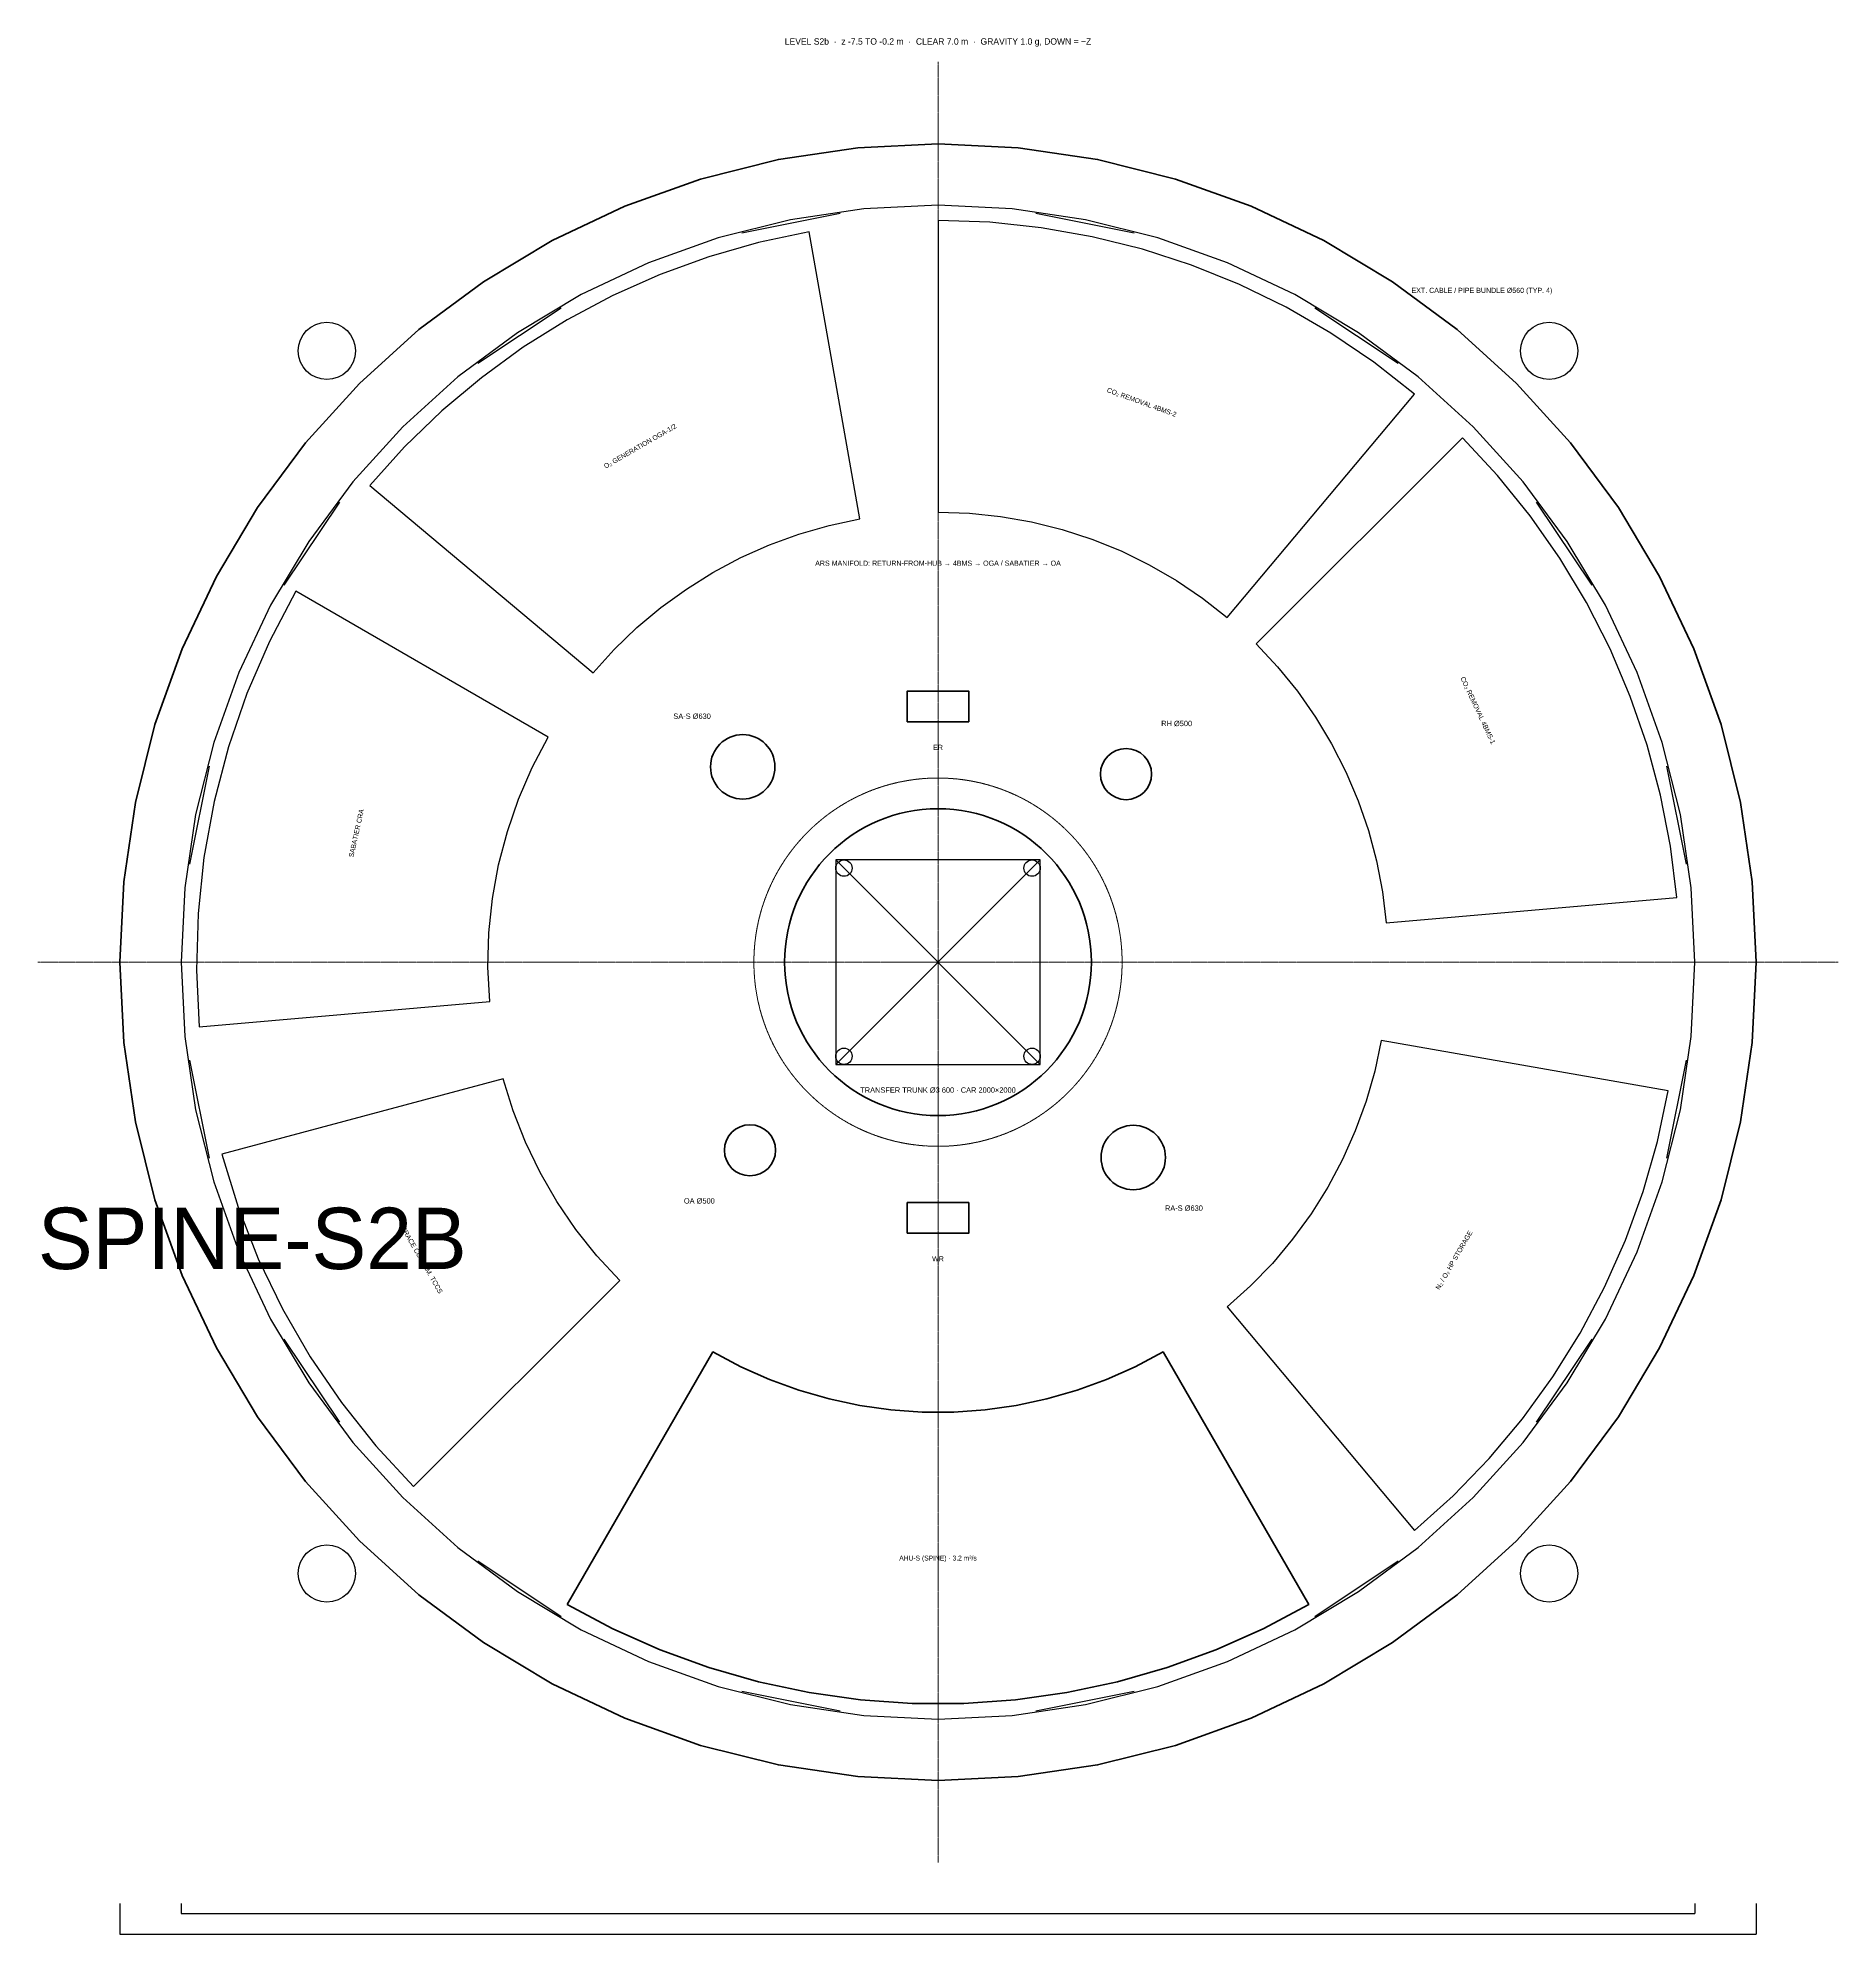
# Model space of a CAD drawing. Header units: millimetres. Extents: x 0 to 221000, y -9500 to 9035.
# Drawn here: x 67800 to 85400, y -9500 to 9035 of the extents above; entities that cross this region are included whole.
import ezdxf
from ezdxf.enums import TextEntityAlignment as Align

# ---------------------------------------------------------------- set-up
doc = ezdxf.new("R2010")
doc.units = ezdxf.units.MM
doc.linetypes.add('CENTER', pattern=[5.08, 3.175, -0.635, 0.635, -0.635])
doc.linetypes.add('DASHED', pattern=[1.524, 1.27, -0.254])
for name, color, linetype, lineweight in [('A-ANNO-DIMS', 2, 'CONTINUOUS', 18), ('A-ANNO-NOTE', 7, 'CONTINUOUS', 18), ('A-ANNO-TEXT', 7, 'CONTINUOUS', 25), ('A-EQPM', 30, 'CONTINUOUS', 25), ('A-GLAZ', 5, 'CONTINUOUS', 25), ('A-GRID', 9, 'CENTER', 18), ('A-HIDN', 8, 'DASHED', 18), ('A-POCHE', 7, 'CONTINUOUS', 50), ('A-WALL-SHFT', 7, 'CONTINUOUS', 35), ('M-ANNO-TEXT', 7, 'CONTINUOUS', 25), ('M-DUCT-OAIR', 3, 'CONTINUOUS', 35), ('M-DUCT-RETN', 30, 'CONTINUOUS', 35), ('M-DUCT-SUPP', 5, 'CONTINUOUS', 35), ('M-HVAC-EQPM', 4, 'CONTINUOUS', 35)]:
    doc.layers.add(name, color=color, linetype=linetype, lineweight=lineweight)
doc.layers.add('A-VOID', color=7, linetype='CONTINUOUS')
doc.styles.add('OpenSansCondensed-Light', font='OpenSansCondensed-Light.ttf')
doc.dimstyles.new('EZDXF', dxfattribs={"dimtxt": 0.25, "dimasz": 0.175, "dimexe": 0.375, "dimexo": 0.125, "dimgap": 0.1, "dimtad": 1, "dimlfac": 100, "dimzin": 12, "dimdsep": 46, "dimtxsty": 'OpenSansCondensed-Light', "dimblk": 'ARCHTICK', "dimcen": 2.5, "dimazin": 3, "dimtfac": 0.5, "dimtmove": 2, "dimatfit": 3})

# ---------------------------------------------------------------- blocks, each defined once
blk = doc.blocks.new('_ARCHTICK')
at = {"color": 0, "linetype": 'BYBLOCK', "const_width": 0.15}
blk.add_lwpolyline([(-0.5, -0.5), (0.5, 0.5)], dxfattribs=at)

msp = doc.modelspace()

# ---------------------------------------------------------------- linework, layer by layer
at = {"layer": 'A-EQPM'}
for p, q in [((75600, -1000), (77600, 1000)), ((75600, 1000), (77600, -1000))]:
    msp.add_line(p, q, dxfattribs=at)
for points in [[(81260.21017, 5553.82221), (80861.44308, 5865.37321), (80441.91467, 6148.3487), (80003.66883, 6401.37005), (79548.84066, 6623.20457), (79079.64604, 6812.7715), (78598.37083, 6969.1473), (78107.35976, 7091.57011), (77609.00498, 7179.4435), (77105.73443, 7232.33936), (76600, 7250), (76600, 4400), (76906.92848, 4389.28182), (77212.36164, 4357.1795), (77514.81144, 4303.84944), (77812.80437, 4229.55146), (78104.88863, 4134.64753), (78389.64123, 4019.60001), (78665.67488, 3884.96941), (78931.64476, 3731.41162), (79186.25511, 3559.67478), (79428.26548, 3370.59555)], [(75341.05071, 7139.85621), (74846.06626, 7034.64402), (74359.62679, 6895.15974), (73884.1022, 6722.08295), (73421.80919, 6516.25684), (72975, 6278.68418), (72545.85145, 6010.5224), (72136.4543, 5713.07796), (71748.8031, 5387.79998), (71384.78645, 5036.27319), (71046.17779, 4660.21017), (73229.40445, 2828.26548), (73434.90488, 3056.49683), (73655.82533, 3269.83723), (73891.08951, 3467.24732), (74139.55122, 3647.76532), (74400, 3810.51178), (74671.16695, 3954.6938), (74951.73099, 4079.60896), (75240.32522, 4184.64867), (75535.54366, 4269.3012), (75835.94802, 4333.15411)], [(83822.41156, 631.87913), (83760.74047, 1134.14987), (83664.18297, 1630.89514), (83533.20948, 2119.69486), (83368.45809, 2598.16763), (83170.73146, 3063.9824), (82940.99288, 3514.86975), (82680.36162, 3948.633), (82390.10745, 4363.15892), (82071.64446, 4756.42796), (81726.52416, 5126.52416), (79711.26984, 3111.26984), (79920.72215, 2886.65973), (80113.99624, 2647.9861), (80290.1505, 2396.41175), (80448.32671, 2133.16233), (80587.75426, 1859.52035), (80707.75388, 1576.81898), (80807.74093, 1286.4355), (80887.22829, 989.78464), (80945.8287, 688.31165), (80983.25667, 383.48527)], [(70321.31582, 3625), (70063.08167, 3135.47425), (69842.94295, 2627.67578), (69662.18257, 2104.56391), (69521.85395, 1569.1872), (69422.77489, 1024.66568), (69365.52281, 474.17269), (69350.43134, -79.08366), (69377.58844, -631.87913), (72216.74333, -383.48527), (72200.26178, -47.9956), (72209.42074, 287.77377), (72244.16683, 621.86607), (72304.29757, 952.3343), (72389.46252, 1277.25258), (72499.16538, 1594.72737), (72632.76681, 1902.90851), (72789.48822, 2200)], [(75600, -1000), (77600, -1000), (77600, 1000), (75600, 1000)], [(81260.21017, -5553.82221), (81636.27319, -5215.21355), (81987.79998, -4851.1969), (82313.07796, -4463.5457), (82610.5224, -4054.14855), (82878.68418, -3625), (83116.25684, -3178.19081), (83322.08295, -2715.8978), (83495.15974, -2240.37321), (83634.64402, -1753.93374), (83739.85621, -1258.94929), (80933.15411, -764.05198), (80869.3012, -1064.45634), (80784.64867, -1359.67478), (80679.60896, -1648.26901), (80554.6938, -1928.83305), (80410.51178, -2200), (80247.76532, -2460.44878), (80067.24732, -2708.91049), (79869.83723, -2944.17467), (79656.49683, -3165.09512), (79428.26548, -3370.59555)], [(69597.03776, -1876.43808), (69756.84586, -2394.5232), (69954.92364, -2899.21718), (70190.1634, -3387.69755), (70461.24956, -3857.23255), (70766.6661, -4305.19635), (71104.70501, -4729.08373), (71473.47584, -5126.52416), (73488.73016, -3111.26984), (73264.92442, -2870.06461), (73059.76977, -2612.80882), (72874.41352, -2340.94114), (72709.89227, -2055.98196), (72567.12607, -1759.52491), (72446.91335, -1453.22787), (72349.92636, -1138.8038)]]:
    msp.add_lwpolyline(points, close=True, dxfattribs=at)
for centre, radius in [((70624.9477, 5975.0523), 280), ((82575.0523, 5975.0523), 280), ((75680.76118, 919.23882), 80), ((77519.23882, 919.23882), 80), ((75680.76118, -919.23882), 80), ((77519.23882, -919.23882), 80), ((70624.9477, -5975.0523), 280), ((82575.0523, -5975.0523), 280)]:
    msp.add_circle(centre, radius, dxfattribs=at)
at = {"layer": 'A-GLAZ'}
for p, q in [((75643.10223, 7317.70091), (74683.69536, 7126.86302)), ((78516.30464, 7126.86302), (77556.89777, 7317.70091)), ((72915.57884, 6394.48518), (72102.23296, 5851.02484)), ((81097.76704, 5851.02484), (80284.42116, 6394.48518)), ((70748.97516, 4497.76704), (70205.51482, 3684.42116)), ((82994.48518, 3684.42116), (82451.02484, 4497.76704)), ((69473.13698, 1916.30464), (69282.29909, 956.89777)), ((83917.70091, 956.89777), (83726.86302, 1916.30464)), ((69282.29909, -956.89777), (69473.13698, -1916.30464)), ((83726.86302, -1916.30464), (83917.70091, -956.89777)), ((70205.51482, -3684.42116), (70748.97516, -4497.76704)), ((82451.02484, -4497.76704), (82994.48518, -3684.42116)), ((72102.23296, -5851.02484), (72915.57884, -6394.48518)), ((80284.42116, -6394.48518), (81097.76704, -5851.02484)), ((74683.69536, -7126.86302), (75643.10223, -7317.70091)), ((77556.89777, -7317.70091), (78516.30464, -7126.86302))]:
    msp.add_line(p, q, dxfattribs=at)
at = {"layer": 'A-GRID'}
for q in [(76600, 8800), (67800, 0), (85400, 0), (76600, -8800)]:
    msp.add_line((76600, 0), q, dxfattribs=at)
at = {"layer": 'A-HIDN'}
msp.add_circle((76600, 0), 1800, dxfattribs=at)
at = {"layer": 'A-POCHE'}
msp.add_lwpolyline([(84600, 0), (84561.47781, 784.13712), (84446.28224, 1560.72258), (84255.52269, 2322.27742), (83991.03626, 3061.46746), (83655.37011, 3771.17389), (83251.7569, 4444.56186), (82784.08363, 5075.14627), (82256.85425, 5656.85425), (81675.14627, 6184.08363), (81044.56186, 6651.7569), (80371.17389, 7055.37011), (79661.46746, 7391.03626), (78922.27742, 7655.52269), (78160.72258, 7846.28224), (77384.13712, 7961.47781), (76600, 8000), (75815.86288, 7961.47781), (75039.27742, 7846.28224), (74277.72258, 7655.52269), (73538.53254, 7391.03626), (72828.82611, 7055.37011), (72155.43814, 6651.7569), (71524.85373, 6184.08363), (70943.14575, 5656.85425), (70415.91637, 5075.14627), (69948.2431, 4444.56186), (69544.62989, 3771.17389), (69208.96374, 3061.46746), (68944.47731, 2322.27742), (68753.71776, 1560.72258), (68638.52219, 784.13712), (68600, 0), (68638.52219, -784.13712), (68753.71776, -1560.72258), (68944.47731, -2322.27742), (69208.96374, -3061.46746), (69544.62989, -3771.17389), (69948.2431, -4444.56186), (70415.91637, -5075.14627), (70943.14575, -5656.85425), (71524.85373, -6184.08363), (72155.43814, -6651.7569), (72828.82611, -7055.37011), (73538.53254, -7391.03626), (74277.72258, -7655.52269), (75039.27742, -7846.28224), (75815.86288, -7961.47781), (76600, -8000), (77384.13712, -7961.47781), (78160.72258, -7846.28224), (78922.27742, -7655.52269), (79661.46746, -7391.03626), (80371.17389, -7055.37011), (81044.56186, -6651.7569), (81675.14627, -6184.08363), (82256.85425, -5656.85425), (82784.08363, -5075.14627), (83251.7569, -4444.56186), (83655.37011, -3771.17389), (83991.03626, -3061.46746), (84255.52269, -2322.27742), (84446.28224, -1560.72258), (84561.47781, -784.13712)], close=True, dxfattribs=at)
at = {"layer": 'A-VOID'}
msp.add_lwpolyline([(84000, 0), (83964.36698, 725.32684), (83857.81107, 1443.66838), (83681.35848, 2148.10661), (83436.70854, 2831.8574), (83126.21736, 3488.33585), (82752.87513, 4111.21972), (82320.27735, 4694.5103), (81832.59018, 5232.59018), (81294.5103, 5720.27735), (80711.21972, 6152.87513), (80088.33585, 6526.21736), (79431.8574, 6836.70854), (78748.10661, 7081.35848), (78043.66838, 7257.81107), (77325.32684, 7364.36698), (76600, 7400), (75874.67316, 7364.36698), (75156.33162, 7257.81107), (74451.89339, 7081.35848), (73768.1426, 6836.70854), (73111.66415, 6526.21736), (72488.78028, 6152.87513), (71905.4897, 5720.27735), (71367.40982, 5232.59018), (70879.72265, 4694.5103), (70447.12487, 4111.21972), (70073.78264, 3488.33585), (69763.29146, 2831.8574), (69518.64152, 2148.10661), (69342.18893, 1443.66838), (69235.63302, 725.32684), (69200, 0), (69235.63302, -725.32684), (69342.18893, -1443.66838), (69518.64152, -2148.10661), (69763.29146, -2831.8574), (70073.78264, -3488.33585), (70447.12487, -4111.21972), (70879.72265, -4694.5103), (71367.40982, -5232.59018), (71905.4897, -5720.27735), (72488.78028, -6152.87513), (73111.66415, -6526.21736), (73768.1426, -6836.70854), (74451.89339, -7081.35848), (75156.33162, -7257.81107), (75874.67316, -7364.36698), (76600, -7400), (77325.32684, -7364.36698), (78043.66838, -7257.81107), (78748.10661, -7081.35848), (79431.8574, -6836.70854), (80088.33585, -6526.21736), (80711.21972, -6152.87513), (81294.5103, -5720.27735), (81832.59018, -5232.59018), (82320.27735, -4694.5103), (82752.87513, -4111.21972), (83126.21736, -3488.33585), (83436.70854, -2831.8574), (83681.35848, -2148.10661), (83857.81107, -1443.66838), (83964.36698, -725.32684)], close=True, dxfattribs=at)
at = {"layer": 'A-WALL-SHFT'}
for points in [[(76300, 2350), (76900, 2350), (76900, 2650), (76300, 2650)], [(76300, -2650), (76900, -2650), (76900, -2350), (76300, -2350)]]:
    msp.add_lwpolyline(points, close=True, dxfattribs=at)
msp.add_circle((76600, 0), 1500, dxfattribs=at)
at = {"layer": 'M-DUCT-OAIR'}
msp.add_circle((74761.52237, -1838.47763), 250, dxfattribs=at)
at = {"layer": 'M-DUCT-RETN'}
for centre, radius in [((78438.47763, 1838.47763), 250), ((78509.18831, -1909.18831), 315)]:
    msp.add_circle(centre, radius, dxfattribs=at)
at = {"layer": 'M-DUCT-SUPP'}
msp.add_circle((74690.81169, 1909.18831), 315, dxfattribs=at)
at = {"layer": 'M-HVAC-EQPM'}
msp.add_lwpolyline([(72975, -6278.68418), (73421.80919, -6516.25684), (73884.1022, -6722.08295), (74359.62679, -6895.15974), (74846.06626, -7034.64402), (75341.05071, -7139.85621), (75842.16864, -7210.28374), (76346.97865, -7245.5835), (76853.02135, -7245.5835), (77357.83136, -7210.28374), (77858.94929, -7139.85621), (78353.93374, -7034.64402), (78840.37321, -6895.15974), (79315.8978, -6722.08295), (79778.19081, -6516.25684), (80225, -6278.68418), (78800, -3810.51178), (78528.83305, -3954.6938), (78248.26901, -4079.60896), (77959.67478, -4184.64867), (77664.45634, -4269.3012), (77364.05198, -4333.15411), (77059.92524, -4375.89634), (76753.55779, -4397.31964), (76446.44221, -4397.31964), (76140.07476, -4375.89634), (75835.94802, -4333.15411), (75535.54366, -4269.3012), (75240.32522, -4184.64867), (74951.73099, -4079.60896), (74671.16695, -3954.6938), (74400, -3810.51178)], close=True, dxfattribs=at)

# ---------------------------------------------------------------- texts
at = {"layer": 'A-ANNO-NOTE'}
for s, height, p in [('LEVEL S2b  ·  z -7.5 TO -0.2 m  ·  CLEAR 7.0 m  ·  GRAVITY 1.0 g, DOWN = −Z', 62.5, (76600, 9000)), ('EXT. CABLE / PIPE BUNDLE Ø560 (TYP. 4)', 50, (81917.7573, 6566.88337)), ('ARS MANIFOLD: RETURN-FROM-HUB → 4BMS → OGA / SABATIER → OA', 50, (76600, 3900)), ('ER', 50, (76600, 2100)), ('TRANSFER TRUNK Ø3 600 · CAR 2000×2000', 52.5, (76600, -1250)), ('WR', 50, (76600, -2900)), ('AHU-S (SPINE) · 3.2 m³/s', 47.5, (76600, -5825))]:
    msp.add_text(s, height=height, dxfattribs=at).set_placement(p, align=Align.MIDDLE_CENTER)
for s, rotation, p in [('CO₂ REMOVAL 4BMS-2', -20, (78592.26733, 5473.70952)), ('O₂ GENERATION OGA-1/2', 30, (73687.5, 5044.59798)), ('CO₂ REMOVAL 4BMS-1', -65, (81879.24286, 2461.75137)), ('SABATIER CRA', 77.5, (70913.07576, 1260.76075)), ('TRACE CONTAM. TCCS', -60, (71555.40202, -2912.5)), ('N₂ / O₂ HP STORAGE', 60, (81644.59798, -2912.5))]:
    msp.add_text(s, height=47.5, rotation=rotation, dxfattribs=at).set_placement(p, align=Align.MIDDLE_CENTER)
at = {"layer": 'A-ANNO-TEXT'}
msp.add_text('SPINE-S2B', height=600, dxfattribs=at).set_placement((67800, -3000))
at = {"layer": 'M-ANNO-TEXT'}
for s, p in [('SA-S Ø630', (74195.83694, 2404.16306)), ('RH Ø500', (78933.45238, 2333.45238)), ('OA Ø500', (74266.54762, -2333.45238)), ('RA-S Ø630', (79004.16306, -2404.16306))]:
    msp.add_text(s, height=52.5, dxfattribs=at).set_placement(p, align=Align.MIDDLE_CENTER)

# ---------------------------------------------------------------- dimensions: what is measured, and where the dimension line sits
at = {"layer": 'A-ANNO-DIMS'}
for base, p1, p2 in [((68600, -9500), (68600, -9200), (84600, -9200)), ((69200, -9300), (69200, -9200), (84000, -9200))]:
    msp.add_linear_dim(base=base, p1=p1, p2=p2, dimstyle='EZDXF', dxfattribs=at).render()

doc.saveas('drawing.dxf')
